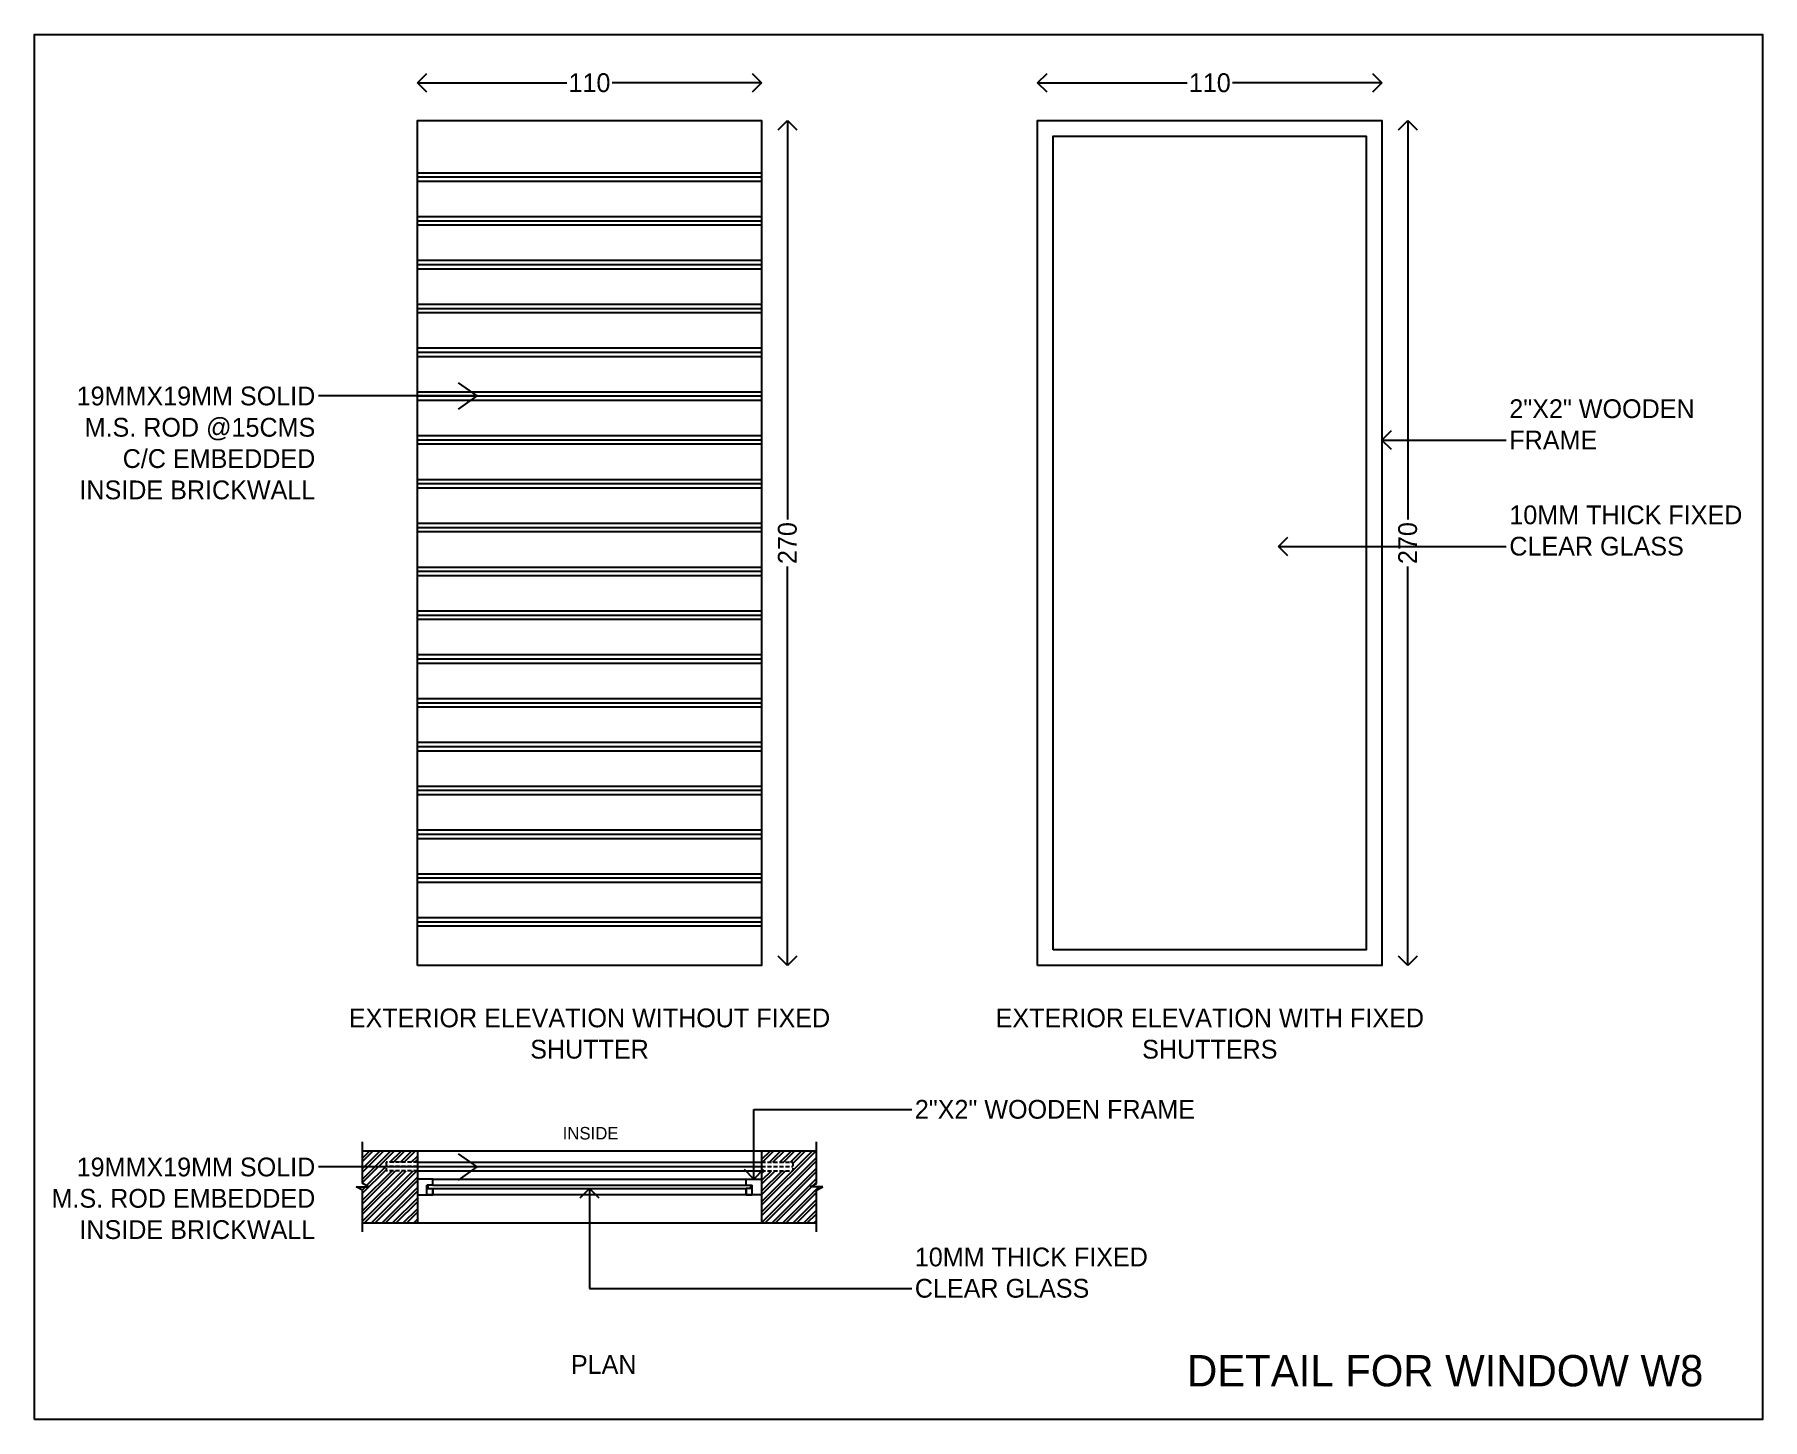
# Model space of a CAD drawing. Header units: metres. Extents: x -16 to 65907, y -5261 to 15511.
# Drawn here: x 36149 to 36701, y 9332 to 9775 of the extents above; entities that cross this region are included whole.
import ezdxf

# ---------------------------------------------------------------- set-up
doc = ezdxf.new("R2010")
doc.units = ezdxf.units.M
doc.header["$PDMODE"] = 67
doc.header["$PDSIZE"] = -5
doc.linetypes.add('DASHED', pattern=[19.05, 12.7, -6.35])
doc.layers.get('0').update_dxf_attribs({"color": 6})
for name, color, linetype in [('BC-DIMENSION', 8, 'Continuous'), ('BC-GREYCOLOR', 8, 'Continuous'), ('BC-HATCH', 8, 'Continuous'), ('BC-TEXT', 7, 'Continuous'), ('BC-WHITECOLOR', 7, 'Continuous')]:
    doc.layers.add(name, color=color, linetype=linetype)
doc.styles.add('BC-1IN10-2', font='FreeSans.ttf', dxfattribs={"height": 4})
doc.styles.add('BC-1IN10-3', font='FreeSans.ttf', dxfattribs={"height": 6})
doc.styles.add('BC-1IN50-1', font='FreeSans.ttf', dxfattribs={"height": 10})
doc.dimstyles.new('BC-1IN10-3', dxfattribs={"dimtxt": 6, "dimasz": 6, "dimexe": 0.18, "dimexo": 0.0625, "dimgap": 1, "dimtad": 0, "dimtoh": 1, "dimzin": 12, "dimdsep": 46, "dimtxsty": 'BC-1IN10-3', "dimblk": 'OPEN90', "dimcen": 0.09, "dimse1": 1, "dimse2": 1, "dimclrd": 256, "dimclre": 256, "dimclrt": 7, "dimadec": 0, "dimazin": 0, "dimtfac": 1, "dimtdec": 1, "dimtofl": 0, "dimtmove": 1, "dimatfit": 3, "dimldrblk": 'OPEN90', "dimfxl": 0, "dimtolj": 1, "dimtzin": 0, "dimlwd": -3, "dimarcsym": 0})
doc.dimstyles.new('BC-1IN50-1', dxfattribs={"dimtxt": 10, "dimasz": 10, "dimexe": 0.18, "dimexo": 0.0625, "dimgap": 1, "dimtad": 0, "dimdec": 1, "dimzin": 12, "dimdsep": 46, "dimtxsty": 'BC-1IN50-1', "dimblk": 'OPEN90', "dimcen": 0.09, "dimse1": 1, "dimse2": 1, "dimclrd": 8, "dimclre": 256, "dimclrt": 7, "dimadec": 0, "dimazin": 0, "dimtfac": 1, "dimtdec": 0, "dimtofl": 0, "dimtmove": 1, "dimatfit": 3, "dimfxl": 0, "dimtolj": 1, "dimtzin": 0, "dimlwd": -3, "dimarcsym": 0})

msp = doc.modelspace()

# ---------------------------------------------------------------- texts
at = {"layer": 'BC-TEXT', "color": 7, "char_height": 6, "style": 'BC-1IN10-3'}
for s, insert, width, attachment_point in [('{19MMX19MM SOLID M.S. ROD @15CMS C/C EMBEDDED INSIDE BRICKWALL}', (36238.25, 9662.084), 88.39997, 3), ('{2"X2" WOODEN FRAME}', (36619.705, 9642.012), 80.07836, 7), ('{10MM THICK FIXED CLEAR GLASS}', (36619.705, 9608.01), 80.07836, 7), ('{2"X2" WOODEN FRAME}', (36429.782, 9428.079), 131.23406, 7), ('{19MMX19MM SOLID M.S. ROD EMBEDDED INSIDE BRICKWALL}', (36238.25, 9415.727), 88.39997, 3), ('{10MM THICK FIXED CLEAR GLASS}', (36429.782, 9370.894), 98.89618, 7)]:
    msp.add_mtext(s, dxfattribs=dict(at, insert=insert, width=width, attachment_point=attachment_point))
at = {"layer": 'BC-TEXT', "attachment_point": 5}
for s, insert, char_height, width, style in [('EXTERIOR ELEVATION WITHOUT FIXED SHUTTER', (36325.852, 9455.323), 6, 165.16731, 'BC-1IN10-3'), ('EXTERIOR ELEVATION WITH FIXED SHUTTERS', (36524.021, 9455.323), 6, 165.16731, 'BC-1IN10-3'), ('INSIDE', (36326.207, 9423.488), 4, 165.16731, 'BC-1IN10-2'), ('PLAN', (36330.398, 9349.628), 6, 165.16731, 'BC-1IN10-3'), ('DETAIL FOR WINDOW W8', (36599.211, 9347.576), 10, 258.49544, 'BC-1IN10-3')]:
    msp.add_mtext(s, dxfattribs=dict(at, insert=insert, char_height=char_height, width=width, style=style))

# ---------------------------------------------------------------- blocks, each defined once
blk = doc.blocks.new('_OPEN90')
at = {"color": 0, "linetype": 'ByBlock'}
for p, q in [((0, 0), (-1, 0)), ((-0.5, 0.5), (0, 0)), ((0, 0), (-0.5, -0.5))]:
    blk.add_line(p, q, dxfattribs=at)
blk = doc.blocks.new('*D825')
at = {"layer": 'BC-DIMENSION', "lineweight": -3}
for p, q in [((36276.85, 9759.14), (36318.61, 9759.14)), ((36374.85, 9759.14), (36333.09, 9759.14))]:
    blk.add_line(p, q, dxfattribs=at)
at = {"layer": 'Defpoints', "color": 0}
for p in [(36380.85, 9759.14), (36270.85, 9747.08), (36380.85, 9747.08)]:
    blk.add_point(p, dxfattribs=at)
at = {"layer": 'BC-DIMENSION', "lineweight": -3, "xscale": 6, "yscale": 6, "zscale": 6, "rotation": 180}
blk.add_blockref('_OPEN90', (36270.85, 9759.14), dxfattribs=at)
at = {"layer": 'BC-DIMENSION', "lineweight": -3, "xscale": 6, "yscale": 6, "zscale": 6}
blk.add_blockref('_OPEN90', (36380.85, 9759.14), dxfattribs=at)
at = {"layer": 'BC-DIMENSION', "color": 7, "insert": (36325.85, 9759.14), "char_height": 6, "attachment_point": 5, "style": 'BC-1IN10-3'}
blk.add_mtext('\\A1;110', dxfattribs=at)
blk = doc.blocks.new('*D826')
at = {"layer": 'BC-DIMENSION', "lineweight": -3}
for p, q in [((36389.08, 9741.08), (36389.08, 9619.61)), ((36389.08, 9483.08), (36389.08, 9604.56))]:
    blk.add_line(p, q, dxfattribs=at)
at = {"layer": 'Defpoints', "color": 0}
for p in [(36380.85, 9747.08), (36380.85, 9477.08), (36389.08, 9477.08)]:
    blk.add_point(p, dxfattribs=at)
at = {"layer": 'BC-DIMENSION', "lineweight": -3, "xscale": 6, "yscale": 6, "zscale": 6}
for p, rotation in [((36389.08, 9747.08), 90), ((36389.08, 9477.08), 270)]:
    blk.add_blockref('_OPEN90', p, dxfattribs=dict(at, rotation=rotation))
at = {"layer": 'BC-DIMENSION', "color": 7, "insert": (36389.08, 9612.08), "char_height": 6, "attachment_point": 5, "rotation": 90, "style": 'BC-1IN10-3'}
blk.add_mtext('\\A1;270', dxfattribs=at)
blk = doc.blocks.new('*D827')
at = {"layer": 'BC-DIMENSION', "lineweight": -3}
for p, q in [((36475.02, 9759.14), (36516.78, 9759.14)), ((36573.02, 9759.14), (36531.26, 9759.14))]:
    blk.add_line(p, q, dxfattribs=at)
at = {"layer": 'Defpoints', "color": 0}
for p in [(36579.02, 9759.14), (36469.02, 9747.08), (36579.02, 9747.08)]:
    blk.add_point(p, dxfattribs=at)
at = {"layer": 'BC-DIMENSION', "lineweight": -3, "xscale": 6, "yscale": 6, "zscale": 6, "rotation": 180}
blk.add_blockref('_OPEN90', (36469.02, 9759.14), dxfattribs=at)
at = {"layer": 'BC-DIMENSION', "lineweight": -3, "xscale": 6, "yscale": 6, "zscale": 6}
blk.add_blockref('_OPEN90', (36579.02, 9759.14), dxfattribs=at)
at = {"layer": 'BC-DIMENSION', "color": 7, "insert": (36524.02, 9759.14), "char_height": 6, "attachment_point": 5, "style": 'BC-1IN10-3'}
blk.add_mtext('\\A1;110', dxfattribs=at)
blk = doc.blocks.new('*D828')
at = {"layer": 'BC-DIMENSION', "lineweight": -3}
for p, q in [((36587.25, 9741.08), (36587.25, 9619.61)), ((36587.25, 9483.08), (36587.25, 9604.56))]:
    blk.add_line(p, q, dxfattribs=at)
at = {"layer": 'Defpoints', "color": 0}
for p in [(36579.02, 9747.08), (36579.02, 9477.08), (36587.25, 9477.08)]:
    blk.add_point(p, dxfattribs=at)
at = {"layer": 'BC-DIMENSION', "lineweight": -3, "xscale": 6, "yscale": 6, "zscale": 6}
for p, rotation in [((36587.25, 9747.08), 90), ((36587.25, 9477.08), 270)]:
    blk.add_blockref('_OPEN90', p, dxfattribs=dict(at, rotation=rotation))
at = {"layer": 'BC-DIMENSION', "color": 7, "insert": (36587.25, 9612.08), "char_height": 6, "attachment_point": 5, "rotation": 90, "style": 'BC-1IN10-3'}
blk.add_mtext('\\A1;270', dxfattribs=at)

# ---------------------------------------------------------------- dimensions: what is measured, and where the dimension line sits
at = {"layer": 'BC-DIMENSION'}
for base, p1, p2, picture, middle in [((36380.852, 9759.138), (36270.852, 9747.084), (36380.852, 9747.084), '*D825', (36325.852, 9759.138)), ((36579.021, 9759.138), (36469.021, 9747.084), (36579.021, 9747.084), '*D827', (36524.021, 9759.138))]:
    dim = msp.add_linear_dim(base=base, p1=p1, p2=p2, dimstyle='BC-1IN10-3', override={"dimlfac": 1}, dxfattribs=at)
    dim.commit()
    dim.dimension.update_dxf_attribs({"geometry": picture, "text_midpoint": middle})
for base, p1, p2, picture, middle in [((36389.083, 9477.084), (36380.852, 9747.084), (36380.852, 9477.084), '*D826', (36389.083, 9612.084)), ((36587.252, 9477.084), (36579.021, 9747.084), (36579.021, 9477.084), '*D828', (36587.252, 9612.084))]:
    dim = msp.add_linear_dim(base=base, p1=p1, p2=p2, angle=90, dimstyle='BC-1IN10-3', override={"dimlfac": 1}, dxfattribs=at)
    dim.commit()
    dim.dimension.update_dxf_attribs({"geometry": picture, "text_midpoint": middle})

# ---------------------------------------------------------------- hatches: boundary and pattern name
at = {"layer": 'BC-HATCH'}
h = msp.add_hatch(dxfattribs=at)
h.set_pattern_fill('ANSI32', color=256, scale=0.25, style=0)
h.set_pattern_definition([(45, (3378.9159, 737.3203), (-1.68379802, 1.68379802), []), (45, (3380.0384, 737.3203), (-1.68379802, 1.68379802), [])])
h.paths.add_polyline_path([(36398.352, 9394.884), (36398.352, 9405.317), (36400.372, 9406.384), (36396.332, 9406.384), (36398.352, 9407.452), (36398.352, 9417.884), (36380.852, 9417.884), (36380.852, 9414.228), (36390.852, 9414.228), (36390.852, 9411.541), (36380.852, 9411.541), (36380.852, 9394.884)])
h.paths.add_polyline_path([(36270.852, 9394.884), (36270.852, 9411.541), (36260.852, 9411.541), (36260.852, 9414.228), (36270.852, 9414.228), (36270.852, 9417.884), (36253.352, 9417.884), (36253.352, 9407.452), (36255.372, 9406.384), (36251.332, 9406.384), (36253.352, 9405.317), (36253.352, 9394.884)])

# ---------------------------------------------------------------- linework, layer by layer
at = {"layer": 'BC-GREYCOLOR', "linetype": 'DASHED', "ltscale": 0.1}
for p, q in [((36270.852, 9414.228), (36260.852, 9414.228)), ((36260.852, 9414.228), (36260.852, 9411.541)), ((36270.852, 9412.884), (36260.852, 9412.884)), ((36380.852, 9414.228), (36390.852, 9414.228)), ((36380.852, 9412.884), (36390.852, 9412.884)), ((36390.852, 9414.228), (36390.852, 9411.541)), ((36270.852, 9411.541), (36260.852, 9411.541)), ((36380.852, 9411.541), (36390.852, 9411.541))]:
    msp.add_line(p, q, dxfattribs=at)
at = {"layer": 'BC-GREYCOLOR', "ltscale": 0.1}
for p, q in [((36275.852, 9408.884), (36375.852, 9408.884)), ((36375.852, 9403.884), (36275.852, 9403.884))]:
    msp.add_line(p, q, dxfattribs=at)
at = {"layer": 'BC-WHITECOLOR'}
for p, q in [((36270.852, 9730.428), (36380.852, 9730.428)), ((36270.852, 9729.084), (36380.852, 9729.084)), ((36270.852, 9727.741), (36380.852, 9727.741)), ((36270.852, 9716.428), (36380.852, 9716.428)), ((36270.852, 9715.084), (36380.852, 9715.084)), ((36270.852, 9713.741), (36380.852, 9713.741)), ((36270.852, 9702.428), (36380.852, 9702.428)), ((36270.852, 9701.084), (36380.852, 9701.084)), ((36270.852, 9699.741), (36380.852, 9699.741)), ((36270.852, 9688.428), (36380.852, 9688.428)), ((36270.852, 9687.084), (36380.852, 9687.084)), ((36270.852, 9685.741), (36380.852, 9685.741)), ((36270.852, 9674.428), (36380.852, 9674.428)), ((36270.852, 9673.084), (36380.852, 9673.084)), ((36270.852, 9671.741), (36380.852, 9671.741)), ((36270.852, 9660.428), (36380.852, 9660.428)), ((36270.852, 9659.084), (36380.852, 9659.084)), ((36270.852, 9657.741), (36380.852, 9657.741)), ((36270.852, 9646.428), (36380.852, 9646.428)), ((36270.852, 9645.084), (36380.852, 9645.084)), ((36270.852, 9643.741), (36380.852, 9643.741)), ((36270.852, 9632.428), (36380.852, 9632.428)), ((36270.852, 9631.084), (36380.852, 9631.084)), ((36270.852, 9629.741), (36380.852, 9629.741)), ((36270.852, 9618.428), (36380.852, 9618.428)), ((36270.852, 9617.084), (36380.852, 9617.084)), ((36270.852, 9615.741), (36380.852, 9615.741)), ((36270.852, 9604.428), (36380.852, 9604.428)), ((36270.852, 9603.084), (36380.852, 9603.084)), ((36270.852, 9601.741), (36380.852, 9601.741)), ((36270.852, 9590.428), (36380.852, 9590.428)), ((36270.852, 9589.084), (36380.852, 9589.084)), ((36270.852, 9587.741), (36380.852, 9587.741)), ((36270.852, 9576.428), (36380.852, 9576.428)), ((36270.852, 9575.084), (36380.852, 9575.084)), ((36270.852, 9573.741), (36380.852, 9573.741)), ((36270.852, 9562.428), (36380.852, 9562.428)), ((36270.852, 9561.084), (36380.852, 9561.084)), ((36270.852, 9559.741), (36380.852, 9559.741)), ((36270.852, 9548.428), (36380.852, 9548.428)), ((36270.852, 9547.084), (36380.852, 9547.084)), ((36270.852, 9545.741), (36380.852, 9545.741)), ((36270.852, 9534.428), (36380.852, 9534.428)), ((36270.852, 9533.084), (36380.852, 9533.084)), ((36270.852, 9531.741), (36380.852, 9531.741)), ((36270.852, 9520.428), (36380.852, 9520.428)), ((36270.852, 9519.084), (36380.852, 9519.084)), ((36270.852, 9517.741), (36380.852, 9517.741)), ((36270.852, 9506.428), (36380.852, 9506.428)), ((36270.852, 9505.084), (36380.852, 9505.084)), ((36270.852, 9503.741), (36380.852, 9503.741)), ((36270.852, 9492.428), (36380.852, 9492.428)), ((36270.852, 9491.084), (36380.852, 9491.084)), ((36270.852, 9489.741), (36380.852, 9489.741)), ((36253.352, 9407.452), (36253.352, 9420.759)), ((36253.352, 9417.884), (36398.352, 9417.884)), ((36270.852, 9417.884), (36270.852, 9394.884)), ((36380.852, 9417.884), (36380.852, 9394.884)), ((36398.352, 9407.452), (36398.352, 9420.759)), ((36270.852, 9414.228), (36380.852, 9414.228)), ((36270.852, 9412.884), (36380.852, 9412.884)), ((36251.332, 9406.384), (36255.372, 9406.384)), ((36253.352, 9405.317), (36251.332, 9406.384)), ((36255.372, 9406.384), (36253.352, 9407.452)), ((36270.852, 9411.541), (36380.852, 9411.541)), ((36275.852, 9408.884), (36270.852, 9408.884)), ((36270.852, 9408.884), (36270.852, 9403.884)), ((36275.852, 9406.884), (36273.852, 9406.884)), ((36273.852, 9405.884), (36273.852, 9406.884)), ((36274.352, 9405.884), (36274.352, 9406.884)), ((36275.852, 9406.884), (36275.852, 9408.884)), ((36275.852, 9406.884), (36375.852, 9406.884)), ((36375.852, 9408.884), (36380.852, 9408.884)), ((36375.852, 9406.884), (36375.852, 9408.884)), ((36375.852, 9406.884), (36377.852, 9406.884)), ((36377.352, 9405.884), (36377.352, 9406.884)), ((36377.852, 9405.884), (36377.852, 9406.884)), ((36380.852, 9408.884), (36380.852, 9403.884)), ((36396.332, 9406.384), (36398.352, 9407.452)), ((36400.372, 9406.384), (36396.332, 9406.384)), ((36398.352, 9405.317), (36400.372, 9406.384)), ((36253.352, 9392.009), (36253.352, 9405.317)), ((36270.852, 9403.884), (36275.852, 9403.884)), ((36275.852, 9405.884), (36375.852, 9405.884)), ((36275.852, 9403.884), (36275.852, 9405.884)), ((36375.852, 9403.884), (36375.852, 9405.884)), ((36380.852, 9403.884), (36375.852, 9403.884)), ((36398.352, 9392.009), (36398.352, 9405.317)), ((36253.352, 9394.884), (36398.352, 9394.884))]:
    msp.add_line(p, q, dxfattribs=at)
for points in [[(36270.852, 9477.084), (36270.852, 9747.084), (36380.852, 9747.084), (36380.852, 9477.084)], [(36469.021, 9477.084), (36469.021, 9747.084), (36579.021, 9747.084), (36579.021, 9477.084)], [(36474.021, 9482.084), (36474.021, 9742.084), (36574.021, 9742.084), (36574.021, 9482.084)], [(36275.852, 9405.884), (36275.852, 9403.884), (36273.852, 9403.884), (36273.852, 9405.884)], [(36375.852, 9405.884), (36375.852, 9403.884), (36377.852, 9403.884), (36377.852, 9405.884)]]:
    msp.add_lwpolyline(points, close=True, dxfattribs=at)
at = {"layer": 'Defpoints'}
msp.add_lwpolyline([(36148.566, 9332.065), (36148.566, 9774.565), (36700.566, 9774.565), (36700.566, 9332.065)], close=True, dxfattribs=at)

msp.set_redraw_order([(e.dxf.handle, doc.entitydb.next_handle()) for e in msp.query("TEXT MTEXT ATTDEF DIMENSION ARC_DIMENSION")])  # texts and dimensions are drawn at this point

# ---------------------------------------------------------------- leaders
at = {"layer": 'BC-TEXT', "annotation_type": 0, "has_hookline": 1}
for points, dimstyle, override, hookline_direction, text_width in [([(36289.853, 9659.084), (36239.25, 9659.084)], 'BC-1IN50-1', {"dimtxt": 6, "dimasz": 6, "dimtad": 0, "dimtoh": 1, "dimdec": 2, "dimtxsty": 'BC-1IN10-3', "dimclrd": 256, "dimtdec": 1, "dimldrblk": 'OPEN90'}, 1, 77.062), ([(36579.021, 9645.012), (36618.705, 9645.012)], 'BC-1IN10-3', {"dimtad": 0}, 0, 58.741), ([(36545.967, 9611.01), (36618.705, 9611.01)], 'BC-1IN10-3', {"dimtad": 0}, 0, 74.412), ([(36378.352, 9408.884), (36378.352, 9431.079), (36428.782, 9431.079)], 'BC-1IN10-3', {"dimtad": 0}, 0, 89.63), ([(36289.853, 9412.727), (36239.25, 9412.727)], 'BC-1IN50-1', {"dimtxt": 6, "dimasz": 6, "dimtad": 0, "dimtoh": 1, "dimdec": 2, "dimtxsty": 'BC-1IN10-3', "dimclrd": 256, "dimtdec": 1, "dimldrblk": 'OPEN90'}, 1, 83.021), ([(36325.852, 9405.884), (36325.852, 9373.894), (36428.782, 9373.894)], 'BC-1IN10-3', {"dimtad": 0}, 0, 74.412)]:
    msp.add_leader(points, dimstyle=dimstyle, override=override, dxfattribs=dict(at, hookline_direction=hookline_direction, text_width=text_width))

doc.saveas('drawing.dxf')
